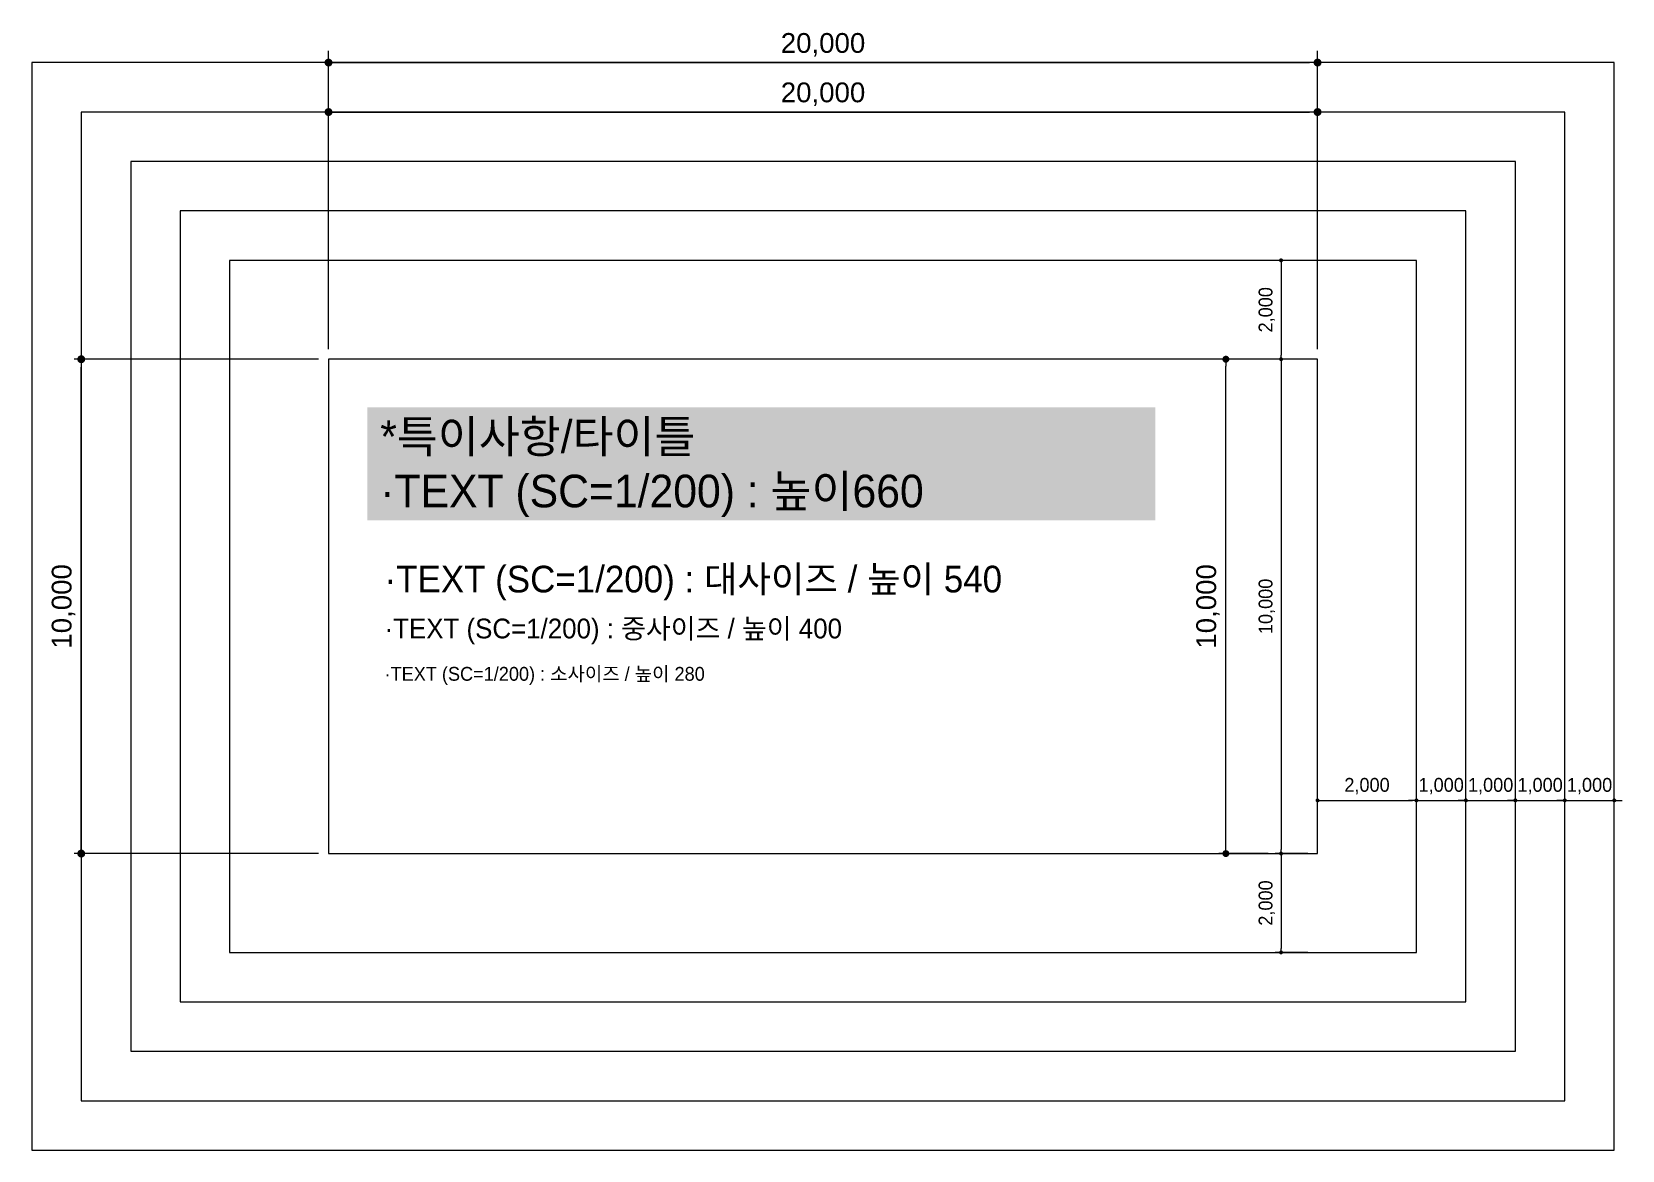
# Model space of a CAD drawing. Header units: millimetres. Extents: x -223175 to 287756, y -120611 to 352956.
# Drawn here: x -207384 to -175224, y -28510 to -5887 of the extents above; entities that cross this region are included whole.
import ezdxf
from ezdxf.enums import TextEntityAlignment as Align

# ---------------------------------------------------------------- set-up
doc = ezdxf.new("R2010")
doc.units = ezdxf.units.MM
doc.header["$LTSCALE"] = 50
doc.header["$PDMODE"] = 35
doc.layers.get('DEFPOINTS').update_dxf_attribs({"color": 108})
for name, color, linetype in [('1_ 설계변경(예정작업) 240', 240, 'Continuous'), ('EL_TEXT', 4, 'Continuous'), ('I-DIM', 255, 'Continuous')]:
    doc.layers.add(name, color=color, linetype=linetype)
doc.layers.add('Defpoint_ Grid Line_ 108', color=108, linetype='Continuous', plot=False)
doc.styles.add('HY울릉도L', font='HY울릉도l.ttf')
doc.styles.get("Standard").update_dxf_attribs({"font": 'arial.ttf'})
doc.dimstyles.new('YI_DIM_200 건축', dxfattribs={"dimscale": 200, "dimtxt": 2, "dimasz": 0.8, "dimexe": 1.2, "dimexo": 10, "dimgap": 0.6, "dimtad": 1, "dimdec": 0, "dimzin": 0, "dimdsep": 46, "dimlunit": 6, "dimtxsty": 'Standard', "dimblk": 'DOT', "dimcen": 0.09, "dimdle": 1, "dimclrt": 7, "dimadec": 0, "dimazin": 0, "dimtfac": 1, "dimtdec": 0, "dimtix": 1, "dimtmove": 2, "dimatfit": 3, "dimldrblk": 'DOT', "dimfxl": 1, "dimtolj": 1, "dimtzin": 0, "dimarcsym": 0})
doc.dimstyles.new('YI_DIM_200 내부치수', dxfattribs={"dimscale": 200, "dimtxt": 2, "dimasz": 0.7, "dimexe": 0.7, "dimexo": 5, "dimgap": 0.6, "dimtad": 1, "dimdec": 0, "dimzin": 0, "dimdsep": 46, "dimlunit": 6, "dimtxsty": 'Standard', "dimblk": 'DOT', "dimcen": 0.09, "dimdle": 1, "dimclrd": 256, "dimclre": 256, "dimclrt": 3, "dimadec": 0, "dimazin": 0, "dimtfac": 1, "dimtdec": 0, "dimtix": 1, "dimtmove": 2, "dimatfit": 3, "dimldrblk": 'DOT', "dimfxl": 1, "dimtolj": 1, "dimtzin": 0, "dimarcsym": 0})
doc.dimstyles.new('YI_DIM_200 안목치수', dxfattribs={"dimscale": 200, "dimtxt": 2, "dimasz": 0.8, "dimexe": 0.7, "dimexo": 1, "dimgap": 0.6, "dimtad": 1, "dimdec": 0, "dimzin": 0, "dimdsep": 46, "dimlunit": 6, "dimtxsty": 'Standard', "dimblk": 'DOT', "dimcen": 0.09, "dimdle": 1, "dimclrd": 14, "dimclre": 14, "dimclrt": 4, "dimadec": 0, "dimazin": 0, "dimtfac": 1, "dimtdec": 0, "dimtix": 1, "dimtmove": 2, "dimatfit": 3, "dimldrblk": 'DOT', "dimfxl": 1, "dimtolj": 1, "dimtzin": 0, "dimarcsym": 0})
doc.dimstyles.new('YI_DIM_200 최소치수', dxfattribs={"dimscale": 200, "dimtxt": 1.4, "dimasz": 0.4, "dimexe": 0.6, "dimexo": 1, "dimgap": 0.6, "dimtad": 1, "dimdec": 0, "dimdsep": 46, "dimlunit": 6, "dimtxsty": 'HY울릉도L', "dimblk": 'DOT', "dimcen": 5, "dimdle": 1.5, "dimclrd": 14, "dimclre": 14, "dimclrt": 4, "dimadec": 4, "dimazin": 0, "dimtfac": 1, "dimtdec": 0, "dimtix": 1, "dimtmove": 2, "dimatfit": 3, "dimldrblk": 'DOT', "dimfxl": 1, "dimtolj": 1, "dimtzin": 0, "dimarcsym": 0})

msp = doc.modelspace()

# ---------------------------------------------------------------- texts
at = {"layer": '1_ 설계변경(예정작업) 240', "color": 7, "insert": (-200337.7449, -14725.2513), "char_height": 660, "width": 15412.474846, "attachment_point": 4, "style": 'HY울릉도L', "bg_fill": 1, "box_fill_scale": 1.4, "bg_fill_color": 8, "bg_fill_transparency": 11079682}
msp.add_mtext('\\A1;*특이사항/타이틀\\P·TEXT (SC=1/200) : 높이660', dxfattribs=at)
at = {"layer": 'EL_TEXT', "ltscale": 0.5, "style": 'HY울릉도L'}
for s, height, p in [('·TEXT (SC=1/200) : 대사이즈 / 높이 540', 540, (-200250.429, -16957.3723, 0)), ('·TEXT (SC=1/200) : 중사이즈 / 높이 400', 400, (-200250.429, -17957.3723, 0)), ('·TEXT (SC=1/200) : 소사이즈 / 높이 280', 280, (-200250.429, -18874.0759, 0))]:
    msp.add_text(s, height=height, dxfattribs=at).set_placement(p, align=Align.MIDDLE_LEFT)

# ---------------------------------------------------------------- blocks, each defined once
blk = doc.blocks.new('_Dot')
at = {"color": 0, "linetype": 'ByBlock', "lineweight": -2}
blk.add_line((-0.5, 0), (-1, 0), dxfattribs=at)
at = {"color": 0, "linetype": 'ByBlock', "const_width": 0.5}
blk.add_lwpolyline([(-0.25, 0, 1), (0.25, 0, 1)], format="xyb", close=True, dxfattribs=at)
blk = doc.blocks.new('*D1363')
at = {"layer": 'DEFPOINTS', "color": 0}
for p in [(-206384, -12510), (-201384, -12510), (-201384, -22510)]:
    blk.add_point(p, dxfattribs=at)
at = {"layer": 'I-DIM', "color": 14, "lineweight": -2}
for p, q in [((-201584, -12510), (-206524, -12510)), ((-206384, -22350), (-206384, -12670)), ((-201584, -22510), (-206524, -22510))]:
    blk.add_line(p, q, dxfattribs=at)
at = {"layer": 'I-DIM', "color": 14, "linetype": 'ByBlock', "lineweight": -2, "xscale": 160, "yscale": 160, "zscale": 160}
for p, rotation in [((-206384, -12510), 90), ((-206384, -22510), 270)]:
    blk.add_blockref('_Dot', p, dxfattribs=dict(at, rotation=rotation))
at = {"layer": 'I-DIM', "color": 4, "insert": (-206744, -17510), "char_height": 400, "attachment_point": 5, "rotation": 90}
blk.add_mtext('\\A1;10,000', dxfattribs=at)
blk = doc.blocks.new('*D1364')
at = {"layer": 'DEFPOINTS', "color": 0}
for p in [(-181384, -6510), (-201384, -12510), (-181384, -12510)]:
    blk.add_point(p, dxfattribs=at)
at = {"layer": 'I-DIM', "color": 0, "lineweight": -2}
for p, q in [((-201384, -10510), (-201384, -6270)), ((-181384, -10510), (-181384, -6270)), ((-201224, -6510), (-181544, -6510))]:
    blk.add_line(p, q, dxfattribs=at)
at = {"layer": 'I-DIM', "color": 0, "linetype": 'ByBlock', "lineweight": -2, "xscale": 160, "yscale": 160, "zscale": 160, "rotation": 180}
blk.add_blockref('_Dot', (-201384, -6510), dxfattribs=at)
at = {"layer": 'I-DIM', "color": 0, "linetype": 'ByBlock', "lineweight": -2, "xscale": 160, "yscale": 160, "zscale": 160}
blk.add_blockref('_Dot', (-181384, -6510), dxfattribs=at)
at = {"layer": 'I-DIM', "color": 7, "insert": (-191384, -6150), "char_height": 400, "attachment_point": 5}
blk.add_mtext('\\A1;20,000', dxfattribs=at)
blk = doc.blocks.new('*D1365')
at = {"layer": 'DEFPOINTS', "color": 0}
for p in [(-181384, -10510), (-182122, -12510), (-181384, -12510)]:
    blk.add_point(p, dxfattribs=at)
at = {"layer": 'I-DIM', "color": 14, "lineweight": -2}
for p, q in [((-181584, -10510), (-182242, -10510)), ((-182122, -10590), (-182122, -12430)), ((-181584, -12510), (-182242, -12510))]:
    blk.add_line(p, q, dxfattribs=at)
at = {"layer": 'I-DIM', "color": 14, "linetype": 'ByBlock', "lineweight": -2, "xscale": 80, "yscale": 80, "zscale": 80}
for p, rotation in [((-182122, -10510), 90), ((-182122, -12510), 270)]:
    blk.add_blockref('_Dot', p, dxfattribs=dict(at, rotation=rotation))
at = {"layer": 'I-DIM', "color": 4, "insert": (-182410, -11510), "char_height": 280, "attachment_point": 5, "rotation": 90, "style": 'HY울릉도L'}
blk.add_mtext('\\A1;2,000', dxfattribs=at)
blk = doc.blocks.new('*D1366')
at = {"layer": 'DEFPOINTS', "color": 0}
for p in [(-181384, -12510), (-182122, -22510), (-181384, -22510)]:
    blk.add_point(p, dxfattribs=at)
at = {"layer": 'I-DIM', "color": 14, "lineweight": -2}
for p, q in [((-181584, -12510), (-182242, -12510)), ((-182122, -12590), (-182122, -22430)), ((-181584, -22510), (-182242, -22510))]:
    blk.add_line(p, q, dxfattribs=at)
at = {"layer": 'I-DIM', "color": 14, "linetype": 'ByBlock', "lineweight": -2, "xscale": 80, "yscale": 80, "zscale": 80}
for p, rotation in [((-182122, -12510), 90), ((-182122, -22510), 270)]:
    blk.add_blockref('_Dot', p, dxfattribs=dict(at, rotation=rotation))
at = {"layer": 'I-DIM', "color": 4, "insert": (-182410, -17510), "char_height": 280, "attachment_point": 5, "rotation": 90, "style": 'HY울릉도L'}
blk.add_mtext('\\A1;10,000', dxfattribs=at)
blk = doc.blocks.new('*D1367')
at = {"layer": 'DEFPOINTS', "color": 0}
for p in [(-179384, -21434), (-181384, -22510), (-179384, -22510)]:
    blk.add_point(p, dxfattribs=at)
at = {"layer": 'I-DIM', "color": 14, "lineweight": -2}
for p, q in [((-181384, -22310), (-181384, -21314)), ((-181304, -21434), (-179464, -21434)), ((-179384, -22310), (-179384, -21314))]:
    blk.add_line(p, q, dxfattribs=at)
at = {"layer": 'I-DIM', "color": 14, "linetype": 'ByBlock', "lineweight": -2, "xscale": 80, "yscale": 80, "zscale": 80, "rotation": 180}
blk.add_blockref('_Dot', (-181384, -21434), dxfattribs=at)
at = {"layer": 'I-DIM', "color": 14, "linetype": 'ByBlock', "lineweight": -2, "xscale": 80, "yscale": 80, "zscale": 80}
blk.add_blockref('_Dot', (-179384, -21434), dxfattribs=at)
at = {"layer": 'I-DIM', "color": 4, "insert": (-180384, -21146), "char_height": 280, "attachment_point": 5, "style": 'HY울릉도L'}
blk.add_mtext('\\A1;2,000', dxfattribs=at)
blk = doc.blocks.new('*D1368')
at = {"layer": 'DEFPOINTS', "color": 0}
for p in [(-178384, -21434), (-179384, -22510), (-178384, -22510)]:
    blk.add_point(p, dxfattribs=at)
at = {"layer": 'I-DIM', "color": 14, "lineweight": -2}
for p, q in [((-179464, -21434), (-179544, -21434)), ((-179384, -22310), (-179384, -21314)), ((-179384, -21434), (-178384, -21434)), ((-178384, -22310), (-178384, -21314)), ((-178304, -21434), (-178224, -21434))]:
    blk.add_line(p, q, dxfattribs=at)
at = {"layer": 'I-DIM', "color": 14, "linetype": 'ByBlock', "lineweight": -2, "xscale": 80, "yscale": 80, "zscale": 80}
blk.add_blockref('_Dot', (-179384, -21434), dxfattribs=at)
at = {"layer": 'I-DIM', "color": 14, "linetype": 'ByBlock', "lineweight": -2, "xscale": 80, "yscale": 80, "zscale": 80, "rotation": 180}
blk.add_blockref('_Dot', (-178384, -21434), dxfattribs=at)
at = {"layer": 'I-DIM', "color": 4, "insert": (-178884, -21146), "char_height": 280, "attachment_point": 5, "style": 'HY울릉도L'}
blk.add_mtext('\\A1;1,000', dxfattribs=at)
blk = doc.blocks.new('*D1369')
at = {"layer": 'DEFPOINTS', "color": 0}
for p in [(-177384, -21434), (-178384, -22510), (-177384, -22510)]:
    blk.add_point(p, dxfattribs=at)
at = {"layer": 'I-DIM', "color": 14, "lineweight": -2}
for p, q in [((-178464, -21434), (-178544, -21434)), ((-178384, -22310), (-178384, -21314)), ((-178384, -21434), (-177384, -21434)), ((-177384, -22310), (-177384, -21314)), ((-177304, -21434), (-177224, -21434))]:
    blk.add_line(p, q, dxfattribs=at)
at = {"layer": 'I-DIM', "color": 14, "linetype": 'ByBlock', "lineweight": -2, "xscale": 80, "yscale": 80, "zscale": 80}
blk.add_blockref('_Dot', (-178384, -21434), dxfattribs=at)
at = {"layer": 'I-DIM', "color": 14, "linetype": 'ByBlock', "lineweight": -2, "xscale": 80, "yscale": 80, "zscale": 80, "rotation": 180}
blk.add_blockref('_Dot', (-177384, -21434), dxfattribs=at)
at = {"layer": 'I-DIM', "color": 4, "insert": (-177884, -21146), "char_height": 280, "attachment_point": 5, "style": 'HY울릉도L'}
blk.add_mtext('\\A1;1,000', dxfattribs=at)
blk = doc.blocks.new('*D1370')
at = {"layer": 'DEFPOINTS', "color": 0}
for p in [(-176384, -21434), (-177384, -22510), (-176384, -22510)]:
    blk.add_point(p, dxfattribs=at)
at = {"layer": 'I-DIM', "color": 14, "lineweight": -2}
for p, q in [((-177464, -21434), (-177544, -21434)), ((-177384, -22310), (-177384, -21314)), ((-177384, -21434), (-176384, -21434)), ((-176384, -22310), (-176384, -21314)), ((-176304, -21434), (-176224, -21434))]:
    blk.add_line(p, q, dxfattribs=at)
at = {"layer": 'I-DIM', "color": 14, "linetype": 'ByBlock', "lineweight": -2, "xscale": 80, "yscale": 80, "zscale": 80}
blk.add_blockref('_Dot', (-177384, -21434), dxfattribs=at)
at = {"layer": 'I-DIM', "color": 14, "linetype": 'ByBlock', "lineweight": -2, "xscale": 80, "yscale": 80, "zscale": 80, "rotation": 180}
blk.add_blockref('_Dot', (-176384, -21434), dxfattribs=at)
at = {"layer": 'I-DIM', "color": 4, "insert": (-176884, -21146), "char_height": 280, "attachment_point": 5, "style": 'HY울릉도L'}
blk.add_mtext('\\A1;1,000', dxfattribs=at)
blk = doc.blocks.new('*D1371')
at = {"layer": 'DEFPOINTS', "color": 0}
for p in [(-175384, -21434), (-176384, -22510), (-175384, -22510)]:
    blk.add_point(p, dxfattribs=at)
at = {"layer": 'I-DIM', "color": 14, "lineweight": -2}
for p, q in [((-176464, -21434), (-176544, -21434)), ((-176384, -22310), (-176384, -21314)), ((-176384, -21434), (-175384, -21434)), ((-175384, -22310), (-175384, -21314)), ((-175304, -21434), (-175224, -21434))]:
    blk.add_line(p, q, dxfattribs=at)
at = {"layer": 'I-DIM', "color": 14, "linetype": 'ByBlock', "lineweight": -2, "xscale": 80, "yscale": 80, "zscale": 80}
blk.add_blockref('_Dot', (-176384, -21434), dxfattribs=at)
at = {"layer": 'I-DIM', "color": 14, "linetype": 'ByBlock', "lineweight": -2, "xscale": 80, "yscale": 80, "zscale": 80, "rotation": 180}
blk.add_blockref('_Dot', (-175384, -21434), dxfattribs=at)
at = {"layer": 'I-DIM', "color": 4, "insert": (-175884, -21146), "char_height": 280, "attachment_point": 5, "style": 'HY울릉도L'}
blk.add_mtext('\\A1;1,000', dxfattribs=at)
blk = doc.blocks.new('*D1372')
at = {"layer": 'DEFPOINTS', "color": 0}
for p in [(-181384, -7510), (-201384, -12510), (-181384, -12510)]:
    blk.add_point(p, dxfattribs=at)
at = {"layer": 'I-DIM', "color": 14, "lineweight": -2}
for p, q in [((-201384, -12310), (-201384, -7370)), ((-181384, -12310), (-181384, -7370)), ((-201224, -7510), (-181544, -7510))]:
    blk.add_line(p, q, dxfattribs=at)
at = {"layer": 'I-DIM', "color": 14, "linetype": 'ByBlock', "lineweight": -2, "xscale": 160, "yscale": 160, "zscale": 160, "rotation": 180}
blk.add_blockref('_Dot', (-201384, -7510), dxfattribs=at)
at = {"layer": 'I-DIM', "color": 14, "linetype": 'ByBlock', "lineweight": -2, "xscale": 160, "yscale": 160, "zscale": 160}
blk.add_blockref('_Dot', (-181384, -7510), dxfattribs=at)
at = {"layer": 'I-DIM', "color": 4, "insert": (-191384, -7150), "char_height": 400, "attachment_point": 5}
blk.add_mtext('\\A1;20,000', dxfattribs=at)
blk = doc.blocks.new('*D1373')
at = {"layer": 'DEFPOINTS', "color": 0}
for p in [(-183238, -12510), (-181384, -12510), (-181384, -22510)]:
    blk.add_point(p, dxfattribs=at)
at = {"layer": 'I-DIM', "lineweight": -2}
for p, q in [((-182384, -12510), (-183378, -12510)), ((-183238, -22370), (-183238, -12650)), ((-182384, -22510), (-183378, -22510))]:
    blk.add_line(p, q, dxfattribs=at)
at = {"layer": 'I-DIM', "linetype": 'ByBlock', "lineweight": -2, "xscale": 140, "yscale": 140, "zscale": 140}
for p, rotation in [((-183238, -12510), 90), ((-183238, -22510), 270)]:
    blk.add_blockref('_Dot', p, dxfattribs=dict(at, rotation=rotation))
at = {"layer": 'I-DIM', "color": 3, "insert": (-183599, -17510), "char_height": 400, "attachment_point": 5, "rotation": 90}
blk.add_mtext('\\A1;10,000', dxfattribs=at)
blk = doc.blocks.new('*D1401')
at = {"layer": 'DEFPOINTS', "color": 0}
for p in [(-181384, -22510), (-182122, -24510), (-181384, -24510)]:
    blk.add_point(p, dxfattribs=at)
at = {"layer": 'I-DIM', "color": 14, "lineweight": -2}
for p, q in [((-181584, -22510), (-182242, -22510)), ((-182122, -22590), (-182122, -24430)), ((-181584, -24510), (-182242, -24510))]:
    blk.add_line(p, q, dxfattribs=at)
at = {"layer": 'I-DIM', "color": 14, "linetype": 'ByBlock', "lineweight": -2, "xscale": 80, "yscale": 80, "zscale": 80}
for p, rotation in [((-182122, -22510), 90), ((-182122, -24510), 270)]:
    blk.add_blockref('_Dot', p, dxfattribs=dict(at, rotation=rotation))
at = {"layer": 'I-DIM', "color": 4, "insert": (-182410, -23510), "char_height": 280, "attachment_point": 5, "rotation": 90, "style": 'HY울릉도L'}
blk.add_mtext('\\A1;2,000', dxfattribs=at)

# ---------------------------------------------------------------- dimensions: what is measured, and where the dimension line sits
at = {"layer": 'I-DIM'}
for base, p1, p2, dimstyle, picture, middle in [((-181383.8429, -6510.0062), (-201383.8429, -12510.0062), (-181383.8429, -12510.0062), 'YI_DIM_200 건축', '*D1364', (-191383.8429, -6149.6242)), ((-181383.8429, -7510.0062), (-201383.8429, -12510.0062), (-181383.8429, -12510.0062), 'YI_DIM_200 안목치수', '*D1372', (-191383.8429, -7149.6242)), ((-179383.8429, -21434.0187), (-181383.8429, -22510.0062), (-179383.8429, -22510.0062), 'YI_DIM_200 최소치수', '*D1367', (-180383.8429, -21146.2847)), ((-178383.8429, -21434.0187), (-179383.8429, -22510.0062), (-178383.8429, -22510.0062), 'YI_DIM_200 최소치수', '*D1368', (-178883.8429, -21146.2847)), ((-177383.8429, -21434.0187), (-178383.8429, -22510.0062), (-177383.8429, -22510.0062), 'YI_DIM_200 최소치수', '*D1369', (-177883.8429, -21146.2847)), ((-176383.8429, -21434.0187), (-177383.8429, -22510.0062), (-176383.8429, -22510.0062), 'YI_DIM_200 최소치수', '*D1370', (-176883.8429, -21146.2847)), ((-175383.8429, -21434.0187), (-176383.8429, -22510.0062), (-175383.8429, -22510.0062), 'YI_DIM_200 최소치수', '*D1371', (-175883.8429, -21146.2847))]:
    dim = msp.add_linear_dim(base=base, p1=p1, p2=p2, dimstyle=dimstyle, dxfattribs=at)
    dim.commit()
    dim.dimension.update_dxf_attribs({"geometry": picture, "text_midpoint": middle})
for base, p1, p2, dimstyle, picture, middle in [((-182122.0158, -12510.0062), (-181383.8429, -10510.0062), (-181383.8429, -12510.0062), 'YI_DIM_200 최소치수', '*D1365', (-182409.7498, -11510.0062)), ((-206383.8429, -12510.0062), (-201383.8429, -22510.0062), (-201383.8429, -12510.0062), 'YI_DIM_200 안목치수', '*D1363', (-206744.2249, -17510.0062)), ((-183238.4209, -12510.0062), (-181383.8429, -22510.0062), (-181383.8429, -12510.0062), 'YI_DIM_200 내부치수', '*D1373', (-183598.8029, -17510.0062)), ((-182122.0158, -22510.0062), (-181383.8429, -12510.0062), (-181383.8429, -22510.0062), 'YI_DIM_200 최소치수', '*D1366', (-182409.7498, -17510.0062)), ((-182122.0158, -24510.0062), (-181383.8429, -22510.0062), (-181383.8429, -24510.0062), 'YI_DIM_200 최소치수', '*D1401', (-182409.7498, -23510.0062))]:
    dim = msp.add_linear_dim(base=base, p1=p1, p2=p2, angle=90, dimstyle=dimstyle, dxfattribs=at)
    dim.commit()
    dim.dimension.update_dxf_attribs({"geometry": picture, "text_midpoint": middle})

# ---------------------------------------------------------------- linework, layer by layer
at = {"layer": 'Defpoint_ Grid Line_ 108'}
for points in [[(-175383.8429, -28510.0062), (-175383.8429, -6510.0062), (-207383.8429, -6510.0062), (-207383.8429, -28510.0062)], [(-176383.8429, -27510.0062), (-176383.8429, -7510.0062), (-206383.8429, -7510.0062), (-206383.8429, -27510.0062)], [(-177383.8429, -26510.0062), (-177383.8429, -8510.0062), (-205383.8429, -8510.0062), (-205383.8429, -26510.0062)], [(-178383.8429, -25510.0062), (-178383.8429, -9510.0062), (-204383.8429, -9510.0062), (-204383.8429, -25510.0062)], [(-179383.8429, -24510.0062), (-179383.8429, -10510.0062), (-203383.8429, -10510.0062), (-203383.8429, -24510.0062)], [(-181383.8429, -22510.0062), (-181383.8429, -12510.0062), (-201383.8429, -12510.0062), (-201383.8429, -22510.0062)]]:
    msp.add_lwpolyline(points, close=True, dxfattribs=at)

msp.set_redraw_order([(e.dxf.handle, doc.entitydb.next_handle()) for e in msp.query("TEXT MTEXT ATTDEF DIMENSION ARC_DIMENSION")])  # texts and dimensions are drawn at this point

doc.saveas('drawing.dxf')
